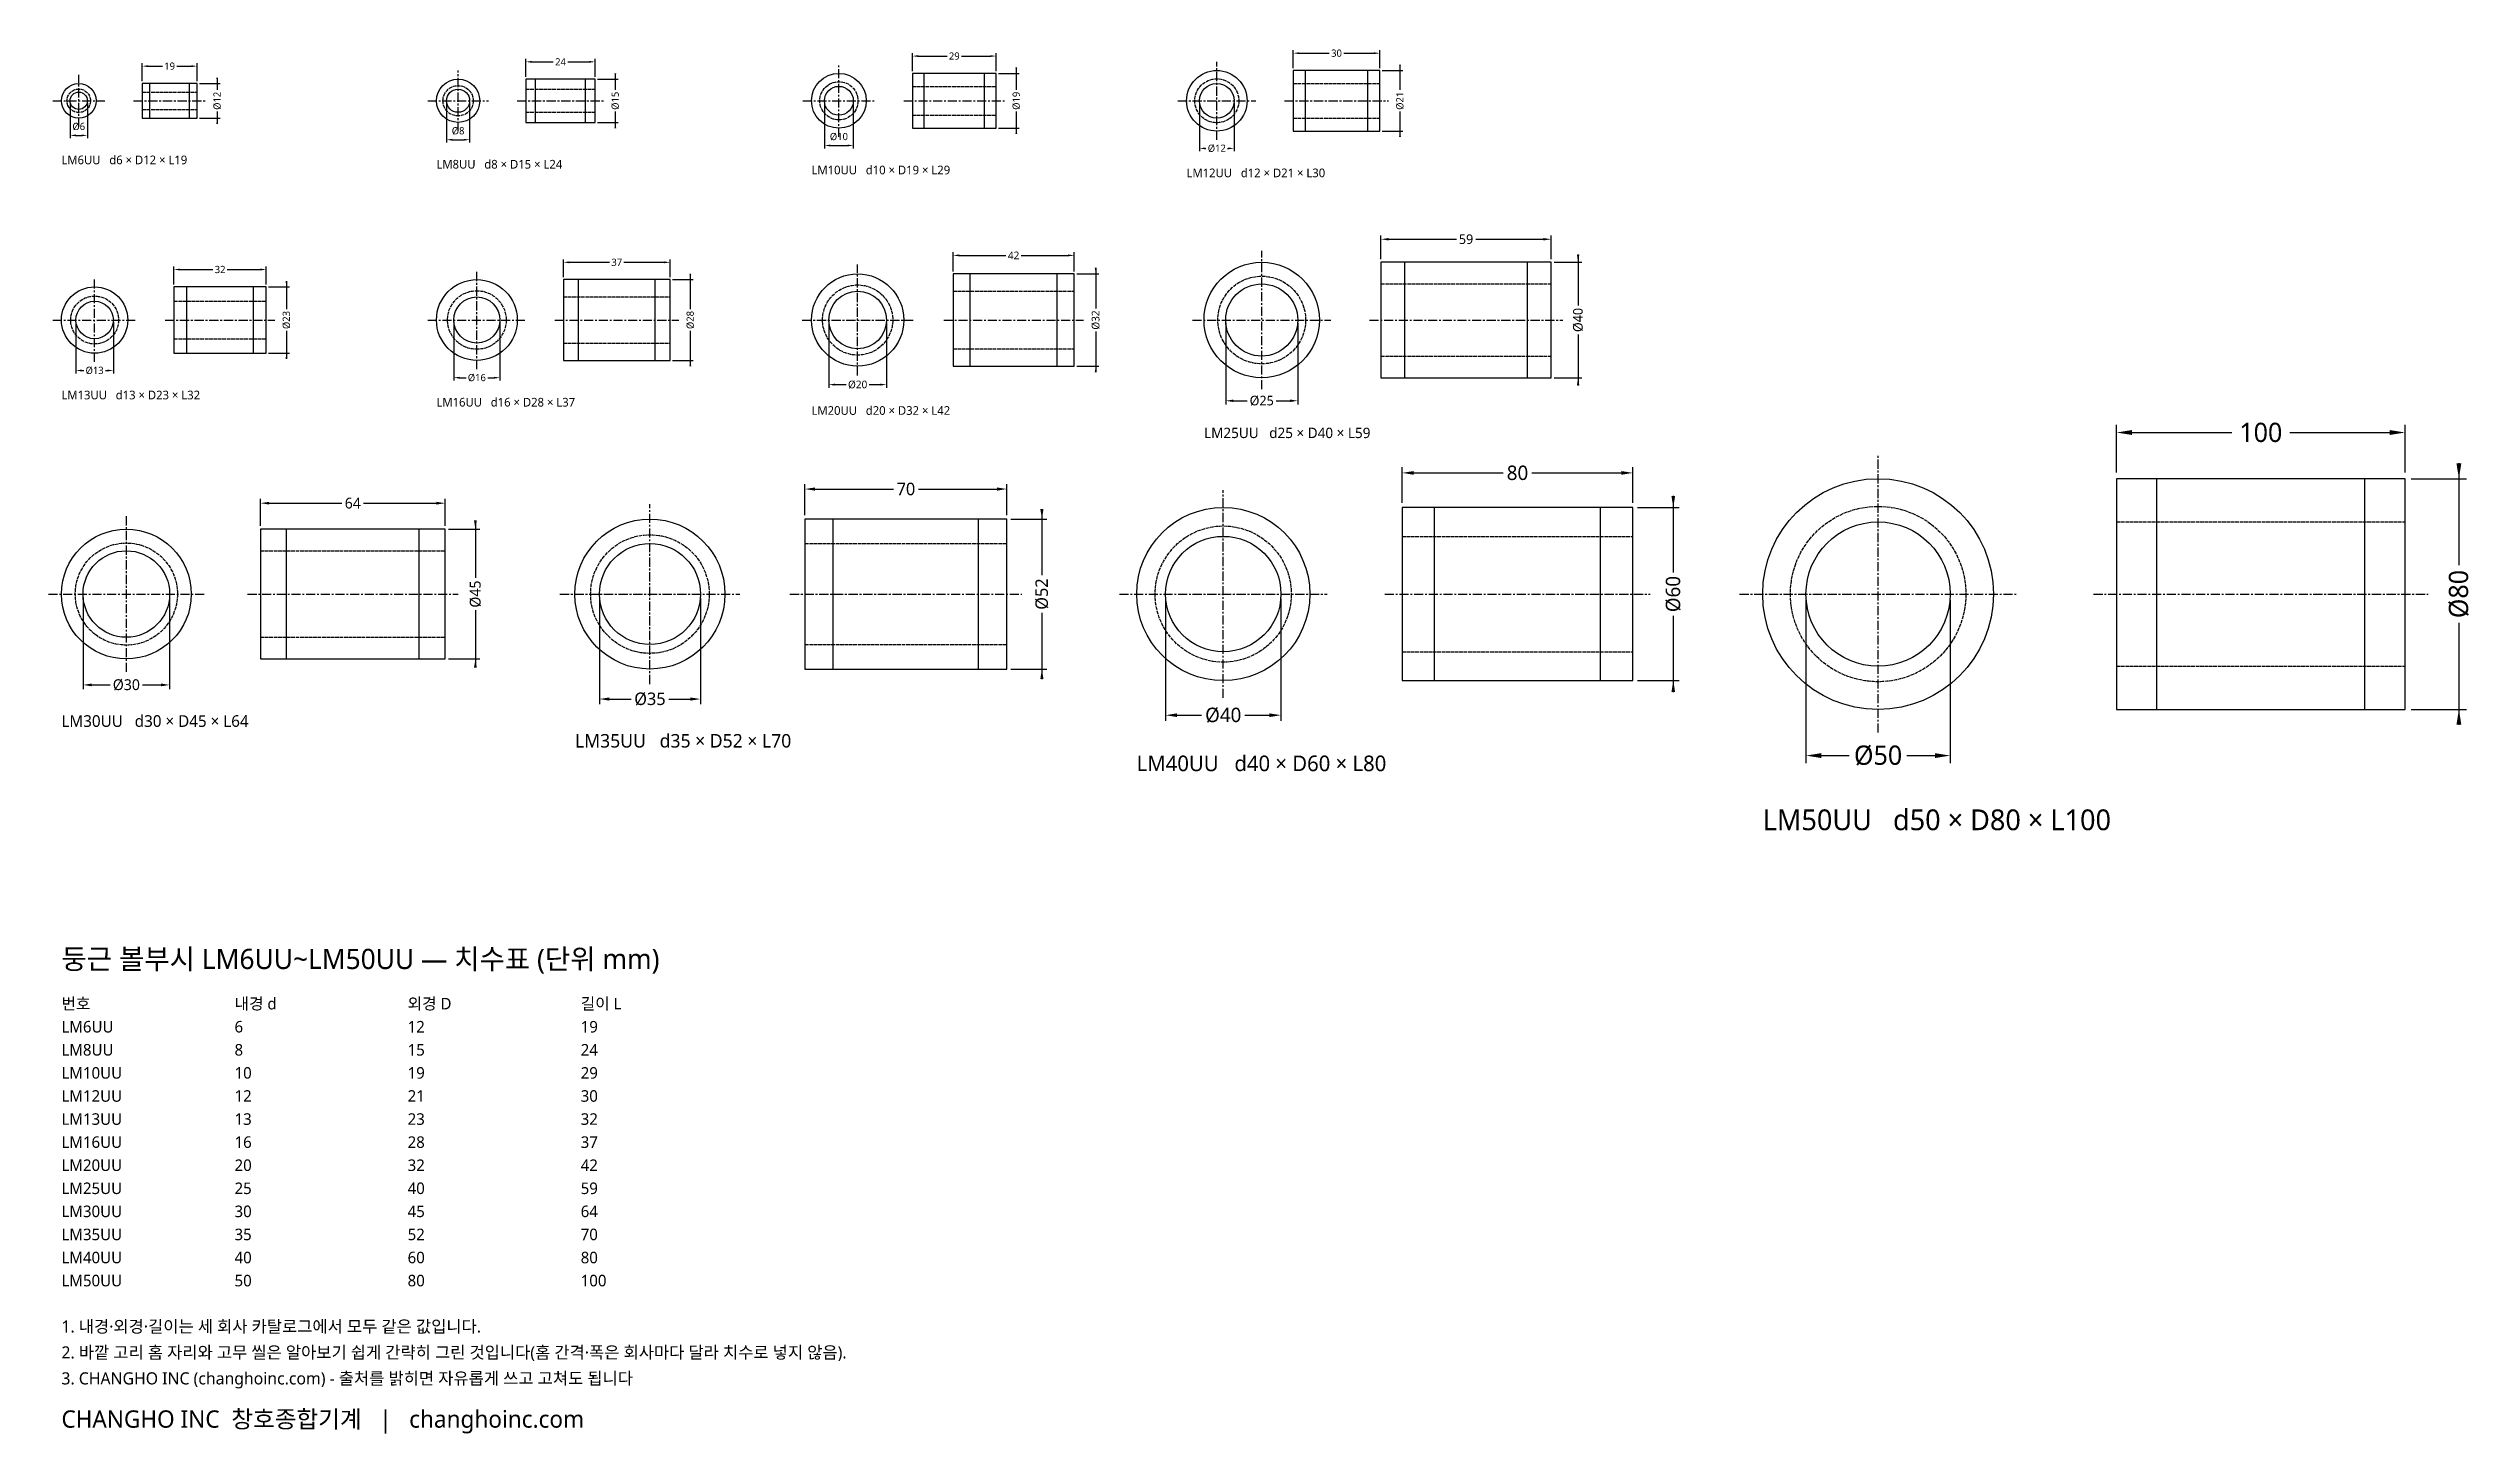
# Model space of a CAD drawing. Header units: millimetres. Extents: x -4 to 835, y -462 to 18.
import ezdxf

# ---------------------------------------------------------------- set-up
doc = ezdxf.new("R2010")
doc.units = ezdxf.units.MM
doc.linetypes.add('CENTER', pattern=[5.08, 3.175, -0.635, 0.635, -0.635])
doc.linetypes.add('DASHED', pattern=[1.524, 1.27, -0.254])
for name, color, linetype in [('문자', 7, 'CONTINUOUS'), ('숨은선', 3, 'DASHED'), ('외형선', 7, 'CONTINUOUS'), ('중심선', 1, 'CENTER'), ('치수', 4, 'CONTINUOUS')]:
    doc.layers.add(name, color=color, linetype=linetype)
doc.styles.add('CH_KOR', font='malgun.ttf')
doc.dimstyles.new('CH_DIM', dxfattribs={"dimtxt": 2.5, "dimasz": 2, "dimexe": 1, "dimexo": 0.8, "dimgap": 0.8, "dimtad": 1, "dimdec": 1, "dimdsep": 46, "dimtxsty": 'CH_KOR', "dimcen": 2.5, "dimclrd": 4, "dimclre": 4, "dimclrt": 4, "dimazin": 3, "dimtfac": 1, "dimtmove": 0, "dimatfit": 3})

msp = doc.modelspace()

# ---------------------------------------------------------------- texts
at = {"layer": '문자', "style": 'CH_KOR'}
for s, height, p in [('둥근 볼부시 LM6UU~LM50UU — 치수표 (단위 mm)', 7, (0, -301)), ('번호', 4, (0, -315)), ('내경 d', 4, (60, -315)), ('외경 D', 4, (120, -315)), ('길이 L', 4, (180, -315)), ('LM6UU', 4, (0, -323)), ('6', 4, (60, -323)), ('12', 4, (120, -323)), ('19', 4, (180, -323)), ('LM8UU', 4, (0, -331)), ('8', 4, (60, -331)), ('15', 4, (120, -331)), ('24', 4, (180, -331)), ('LM10UU', 4, (0, -339)), ('10', 4, (60, -339)), ('19', 4, (120, -339)), ('29', 4, (180, -339)), ('LM12UU', 4, (0, -347)), ('12', 4, (60, -347)), ('21', 4, (120, -347)), ('30', 4, (180, -347)), ('LM13UU', 4, (0, -355)), ('13', 4, (60, -355)), ('23', 4, (120, -355)), ('32', 4, (180, -355)), ('LM16UU', 4, (0, -363)), ('16', 4, (60, -363)), ('28', 4, (120, -363)), ('37', 4, (180, -363)), ('LM20UU', 4, (0, -371)), ('20', 4, (60, -371)), ('32', 4, (120, -371)), ('42', 4, (180, -371)), ('LM25UU', 4, (0, -379)), ('25', 4, (60, -379)), ('40', 4, (120, -379)), ('59', 4, (180, -379)), ('LM30UU', 4, (0, -387)), ('30', 4, (60, -387)), ('45', 4, (120, -387)), ('64', 4, (180, -387)), ('LM35UU', 4, (0, -395)), ('35', 4, (60, -395)), ('52', 4, (120, -395)), ('70', 4, (180, -395)), ('LM40UU', 4, (0, -403)), ('40', 4, (60, -403)), ('60', 4, (120, -403)), ('80', 4, (180, -403)), ('LM50UU', 4, (0, -411)), ('50', 4, (60, -411)), ('80', 4, (120, -411)), ('100', 4, (180, -411)), ('1. 내경·외경·길이는 세 회사 카탈로그에서 모두 같은 값입니다.', 4.2, (0, -427)), ('2. 바깥 고리 홈 자리와 고무 씰은 알아보기 쉽게 간략히 그린 것입니다(홈 간격·폭은 회사마다 달라 치수로 넣지 않음).', 4.2, (0, -436)), ('3. CHANGHO INC (changhoinc.com) - 출처를 밝히면 자유롭게 쓰고 고쳐도 됩니다', 4.2, (0, -445)), ('CHANGHO INC  창호종합기계   |   changhoinc.com', 6, (0, -460))]:
    msp.add_text(s, height=height, dxfattribs=at).set_placement(p)

# ---------------------------------------------------------------- blocks, each defined once
blk = doc.blocks.new('_CLOSEDFILLED')
at = {"color": 0, "linetype": 'BYBLOCK'}
blk.add_solid([(-1, 0.16), (0, 0), (-1, -0.16)], dxfattribs=at)
blk = doc.blocks.new('*D1')
at = {"color": 4}
for p, q in [((41.8, 6), (49, 6)), ((48, 8), (48, 3.75)), ((41.8, -6), (49, -6)), ((48, -3.75), (48, -8))]:
    blk.add_line(p, q, dxfattribs=at)
at = {"layer": 'Defpoints'}
for p in [(41, 6), (48, 6), (41, -6)]:
    blk.add_point(p, dxfattribs=at)
at = {"layer": '치수', "color": 4, "xscale": 2, "yscale": 2}
for p, rotation in [((48, 6), 270), ((48, -6), 90)]:
    blk.add_blockref('_CLOSEDFILLED', p, dxfattribs=dict(at, rotation=rotation))
at = {"layer": '치수', "color": 4, "insert": (48, 0), "char_height": 2.5, "attachment_point": 5, "rotation": 90, "style": 'CH_KOR'}
blk.add_mtext('Ø12', dxfattribs=at)
blk = doc.blocks.new('*D2')
at = {"color": 4}
for p, q in [((-3, -0.8), (-3, -13)), ((3, -0.8), (3, -13)), ((-1, -12), (1, -12))]:
    blk.add_line(p, q, dxfattribs=at)
at = {"layer": 'Defpoints'}
for p in [(-3, 0), (3, 0), (-3, -12)]:
    blk.add_point(p, dxfattribs=at)
at = {"layer": '치수', "color": 4, "xscale": 2, "yscale": 2, "rotation": 180}
blk.add_blockref('_CLOSEDFILLED', (-3, -12), dxfattribs=at)
at = {"layer": '치수', "color": 4, "xscale": 2, "yscale": 2}
blk.add_blockref('_CLOSEDFILLED', (3, -12), dxfattribs=at)
at = {"layer": '치수', "color": 4, "insert": (0, -8.95), "char_height": 2.5, "attachment_point": 5, "style": 'CH_KOR'}
blk.add_mtext('Ø6', dxfattribs=at)
blk = doc.blocks.new('*D3')
at = {"color": 4}
for p, q in [((22, 6.8), (22, 13)), ((24, 12), (29, 12)), ((34, 12), (39, 12)), ((41, 6.8), (41, 13))]:
    blk.add_line(p, q, dxfattribs=at)
at = {"layer": 'Defpoints'}
for p in [(22, 12), (22, 6), (41, 6)]:
    blk.add_point(p, dxfattribs=at)
at = {"layer": '치수', "color": 4, "xscale": 2, "yscale": 2, "rotation": 180}
blk.add_blockref('_CLOSEDFILLED', (22, 12), dxfattribs=at)
at = {"layer": '치수', "color": 4, "xscale": 2, "yscale": 2}
blk.add_blockref('_CLOSEDFILLED', (41, 12), dxfattribs=at)
at = {"layer": '치수', "color": 4, "insert": (31.5, 12), "char_height": 2.5, "attachment_point": 5, "style": 'CH_KOR'}
blk.add_mtext('19', dxfattribs=at)
blk = doc.blocks.new('*D4')
at = {"color": 4}
for p, q in [((54.5, 9.5), (54.5, 3.75)), ((48.3, 7.5), (55.5, 7.5)), ((48.3, -7.5), (55.5, -7.5)), ((54.5, -3.75), (54.5, -9.5))]:
    blk.add_line(p, q, dxfattribs=at)
at = {"layer": 'Defpoints'}
for p in [(47.5, 7.5), (54.5, 7.5), (47.5, -7.5)]:
    blk.add_point(p, dxfattribs=at)
at = {"layer": '치수', "color": 4, "xscale": 2, "yscale": 2}
for p, rotation in [((54.5, 7.5), 270), ((54.5, -7.5), 90)]:
    blk.add_blockref('_CLOSEDFILLED', p, dxfattribs=dict(at, rotation=rotation))
at = {"layer": '치수', "color": 4, "insert": (54.5, 0), "char_height": 2.5, "attachment_point": 5, "rotation": 90, "style": 'CH_KOR'}
blk.add_mtext('Ø15', dxfattribs=at)
blk = doc.blocks.new('*D5')
at = {"color": 4}
for p, q in [((-4, -0.8), (-4, -14.5)), ((4, -0.8), (4, -14.5)), ((-2, -13.5), (2, -13.5))]:
    blk.add_line(p, q, dxfattribs=at)
at = {"layer": 'Defpoints'}
for p in [(-4, 0), (4, 0), (-4, -13.5)]:
    blk.add_point(p, dxfattribs=at)
at = {"layer": '치수', "color": 4, "xscale": 2, "yscale": 2, "rotation": 180}
blk.add_blockref('_CLOSEDFILLED', (-4, -13.5), dxfattribs=at)
at = {"layer": '치수', "color": 4, "xscale": 2, "yscale": 2}
blk.add_blockref('_CLOSEDFILLED', (4, -13.5), dxfattribs=at)
at = {"layer": '치수', "color": 4, "insert": (0, -10.45), "char_height": 2.5, "attachment_point": 5, "style": 'CH_KOR'}
blk.add_mtext('Ø8', dxfattribs=at)
blk = doc.blocks.new('*D6')
at = {"color": 4}
for p, q in [((23.5, 8.3), (23.5, 14.5)), ((25.5, 13.5), (33, 13.5)), ((38, 13.5), (45.5, 13.5)), ((47.5, 8.3), (47.5, 14.5))]:
    blk.add_line(p, q, dxfattribs=at)
at = {"layer": 'Defpoints'}
for p in [(23.5, 13.5), (23.5, 7.5), (47.5, 7.5)]:
    blk.add_point(p, dxfattribs=at)
at = {"layer": '치수', "color": 4, "xscale": 2, "yscale": 2, "rotation": 180}
blk.add_blockref('_CLOSEDFILLED', (23.5, 13.5), dxfattribs=at)
at = {"layer": '치수', "color": 4, "xscale": 2, "yscale": 2}
blk.add_blockref('_CLOSEDFILLED', (47.5, 13.5), dxfattribs=at)
at = {"layer": '치수', "color": 4, "insert": (35.5, 13.5), "char_height": 2.5, "attachment_point": 5, "style": 'CH_KOR'}
blk.add_mtext('24', dxfattribs=at)
blk = doc.blocks.new('*D7')
at = {"color": 4}
for p, q in [((55.3, 9.5), (62.5, 9.5)), ((61.5, 11.5), (61.5, 3.75)), ((61.5, -3.75), (61.5, -11.5)), ((55.3, -9.5), (62.5, -9.5))]:
    blk.add_line(p, q, dxfattribs=at)
at = {"layer": 'Defpoints'}
for p in [(54.5, 9.5), (61.5, 9.5), (54.5, -9.5)]:
    blk.add_point(p, dxfattribs=at)
at = {"layer": '치수', "color": 4, "xscale": 2, "yscale": 2}
for p, rotation in [((61.5, 9.5), 270), ((61.5, -9.5), 90)]:
    blk.add_blockref('_CLOSEDFILLED', p, dxfattribs=dict(at, rotation=rotation))
at = {"layer": '치수', "color": 4, "insert": (61.5, 0), "char_height": 2.5, "attachment_point": 5, "rotation": 90, "style": 'CH_KOR'}
blk.add_mtext('Ø19', dxfattribs=at)
blk = doc.blocks.new('*D8')
at = {"color": 4}
for p, q in [((-5, -0.8), (-5, -16.5)), ((5, -0.8), (5, -16.5)), ((-3, -15.5), (3, -15.5))]:
    blk.add_line(p, q, dxfattribs=at)
at = {"layer": 'Defpoints'}
for p in [(-5, 0), (5, 0), (-5, -15.5)]:
    blk.add_point(p, dxfattribs=at)
at = {"layer": '치수', "color": 4, "xscale": 2, "yscale": 2, "rotation": 180}
blk.add_blockref('_CLOSEDFILLED', (-5, -15.5), dxfattribs=at)
at = {"layer": '치수', "color": 4, "xscale": 2, "yscale": 2}
blk.add_blockref('_CLOSEDFILLED', (5, -15.5), dxfattribs=at)
at = {"layer": '치수', "color": 4, "insert": (0, -12.45), "char_height": 2.5, "attachment_point": 5, "style": 'CH_KOR'}
blk.add_mtext('Ø10', dxfattribs=at)
blk = doc.blocks.new('*D9')
at = {"color": 4}
for p, q in [((25.5, 10.3), (25.5, 16.5)), ((27.5, 15.5), (37.5, 15.5)), ((42.5, 15.5), (52.5, 15.5)), ((54.5, 10.3), (54.5, 16.5))]:
    blk.add_line(p, q, dxfattribs=at)
at = {"layer": 'Defpoints'}
for p in [(25.5, 15.5), (25.5, 9.5), (54.5, 9.5)]:
    blk.add_point(p, dxfattribs=at)
at = {"layer": '치수', "color": 4, "xscale": 2, "yscale": 2, "rotation": 180}
blk.add_blockref('_CLOSEDFILLED', (25.5, 15.5), dxfattribs=at)
at = {"layer": '치수', "color": 4, "xscale": 2, "yscale": 2}
blk.add_blockref('_CLOSEDFILLED', (54.5, 15.5), dxfattribs=at)
at = {"layer": '치수', "color": 4, "insert": (40, 15.5), "char_height": 2.5, "attachment_point": 5, "style": 'CH_KOR'}
blk.add_mtext('29', dxfattribs=at)
blk = doc.blocks.new('*D10')
at = {"color": 4}
for p, q in [((57.3, 10.5), (64.5, 10.5)), ((63.5, 12.5), (63.5, 3.75)), ((63.5, -3.75), (63.5, -12.5)), ((57.3, -10.5), (64.5, -10.5))]:
    blk.add_line(p, q, dxfattribs=at)
at = {"layer": 'Defpoints'}
for p in [(56.5, 10.5), (63.5, 10.5), (56.5, -10.5)]:
    blk.add_point(p, dxfattribs=at)
at = {"layer": '치수', "color": 4, "xscale": 2, "yscale": 2}
for p, rotation in [((63.5, 10.5), 270), ((63.5, -10.5), 90)]:
    blk.add_blockref('_CLOSEDFILLED', p, dxfattribs=dict(at, rotation=rotation))
at = {"layer": '치수', "color": 4, "insert": (63.5, 0), "char_height": 2.5, "attachment_point": 5, "rotation": 90, "style": 'CH_KOR'}
blk.add_mtext('Ø21', dxfattribs=at)
blk = doc.blocks.new('*D11')
at = {"color": 4}
for p, q in [((-6, -0.8), (-6, -17.5)), ((6, -0.8), (6, -17.5)), ((-4, -16.5), (-3.75, -16.5)), ((3.75, -16.5), (4, -16.5))]:
    blk.add_line(p, q, dxfattribs=at)
at = {"layer": 'Defpoints'}
for p in [(-6, 0), (6, 0), (-6, -16.5)]:
    blk.add_point(p, dxfattribs=at)
at = {"layer": '치수', "color": 4, "xscale": 2, "yscale": 2, "rotation": 180}
blk.add_blockref('_CLOSEDFILLED', (-6, -16.5), dxfattribs=at)
at = {"layer": '치수', "color": 4, "xscale": 2, "yscale": 2}
blk.add_blockref('_CLOSEDFILLED', (6, -16.5), dxfattribs=at)
at = {"layer": '치수', "color": 4, "insert": (0, -16.5), "char_height": 2.5, "attachment_point": 5, "style": 'CH_KOR'}
blk.add_mtext('Ø12', dxfattribs=at)
blk = doc.blocks.new('*D12')
at = {"color": 4}
for p, q in [((26.5, 11.3), (26.5, 17.5)), ((56.5, 11.3), (56.5, 17.5)), ((28.5, 16.5), (39, 16.5)), ((44, 16.5), (54.5, 16.5))]:
    blk.add_line(p, q, dxfattribs=at)
at = {"layer": 'Defpoints'}
for p in [(26.5, 16.5), (26.5, 10.5), (56.5, 10.5)]:
    blk.add_point(p, dxfattribs=at)
at = {"layer": '치수', "color": 4, "xscale": 2, "yscale": 2, "rotation": 180}
blk.add_blockref('_CLOSEDFILLED', (26.5, 16.5), dxfattribs=at)
at = {"layer": '치수', "color": 4, "xscale": 2, "yscale": 2}
blk.add_blockref('_CLOSEDFILLED', (56.5, 16.5), dxfattribs=at)
at = {"layer": '치수', "color": 4, "insert": (41.5, 16.5), "char_height": 2.5, "attachment_point": 5, "style": 'CH_KOR'}
blk.add_mtext('30', dxfattribs=at)
blk = doc.blocks.new('*D13')
at = {"color": 4}
for p, q in [((60.3, 11.5), (67.5, 11.5)), ((66.5, 13.5), (66.5, 3.75)), ((66.5, -3.75), (66.5, -13.5)), ((60.3, -11.5), (67.5, -11.5))]:
    blk.add_line(p, q, dxfattribs=at)
at = {"layer": 'Defpoints'}
for p in [(59.5, 11.5), (66.5, 11.5), (59.5, -11.5)]:
    blk.add_point(p, dxfattribs=at)
at = {"layer": '치수', "color": 4, "xscale": 2, "yscale": 2}
for p, rotation in [((66.5, 11.5), 270), ((66.5, -11.5), 90)]:
    blk.add_blockref('_CLOSEDFILLED', p, dxfattribs=dict(at, rotation=rotation))
at = {"layer": '치수', "color": 4, "insert": (66.5, 0), "char_height": 2.5, "attachment_point": 5, "rotation": 90, "style": 'CH_KOR'}
blk.add_mtext('Ø23', dxfattribs=at)
blk = doc.blocks.new('*D14')
at = {"color": 4}
for p, q in [((-6.5, -0.8), (-6.5, -18.5)), ((6.5, -0.8), (6.5, -18.5)), ((-4.5, -17.5), (-3.75, -17.5)), ((3.75, -17.5), (4.5, -17.5))]:
    blk.add_line(p, q, dxfattribs=at)
at = {"layer": 'Defpoints'}
for p in [(-6.5, 0), (6.5, 0), (-6.5, -17.5)]:
    blk.add_point(p, dxfattribs=at)
at = {"layer": '치수', "color": 4, "xscale": 2, "yscale": 2, "rotation": 180}
blk.add_blockref('_CLOSEDFILLED', (-6.5, -17.5), dxfattribs=at)
at = {"layer": '치수', "color": 4, "xscale": 2, "yscale": 2}
blk.add_blockref('_CLOSEDFILLED', (6.5, -17.5), dxfattribs=at)
at = {"layer": '치수', "color": 4, "insert": (0, -17.5), "char_height": 2.5, "attachment_point": 5, "style": 'CH_KOR'}
blk.add_mtext('Ø13', dxfattribs=at)
blk = doc.blocks.new('*D15')
at = {"color": 4}
for p, q in [((27.5, 12.3), (27.5, 18.5)), ((29.5, 17.5), (41, 17.5)), ((46, 17.5), (57.5, 17.5)), ((59.5, 12.3), (59.5, 18.5))]:
    blk.add_line(p, q, dxfattribs=at)
at = {"layer": 'Defpoints'}
for p in [(27.5, 17.5), (27.5, 11.5), (59.5, 11.5)]:
    blk.add_point(p, dxfattribs=at)
at = {"layer": '치수', "color": 4, "xscale": 2, "yscale": 2, "rotation": 180}
blk.add_blockref('_CLOSEDFILLED', (27.5, 17.5), dxfattribs=at)
at = {"layer": '치수', "color": 4, "xscale": 2, "yscale": 2}
blk.add_blockref('_CLOSEDFILLED', (59.5, 17.5), dxfattribs=at)
at = {"layer": '치수', "color": 4, "insert": (43.5, 17.5), "char_height": 2.5, "attachment_point": 5, "style": 'CH_KOR'}
blk.add_mtext('32', dxfattribs=at)
blk = doc.blocks.new('*D16')
at = {"color": 4}
for p, q in [((67.8, 14), (75, 14)), ((74, 16), (74, 3.75)), ((74, -3.75), (74, -16)), ((67.8, -14), (75, -14))]:
    blk.add_line(p, q, dxfattribs=at)
at = {"layer": 'Defpoints'}
for p in [(67, 14), (74, 14), (67, -14)]:
    blk.add_point(p, dxfattribs=at)
at = {"layer": '치수', "color": 4, "xscale": 2, "yscale": 2}
for p, rotation in [((74, 14), 270), ((74, -14), 90)]:
    blk.add_blockref('_CLOSEDFILLED', p, dxfattribs=dict(at, rotation=rotation))
at = {"layer": '치수', "color": 4, "insert": (74, 0), "char_height": 2.5, "attachment_point": 5, "rotation": 90, "style": 'CH_KOR'}
blk.add_mtext('Ø28', dxfattribs=at)
blk = doc.blocks.new('*D17')
at = {"color": 4}
for p, q in [((-8, -0.8), (-8, -21)), ((8, -0.8), (8, -21)), ((-6, -20), (-3.75, -20)), ((3.75, -20), (6, -20))]:
    blk.add_line(p, q, dxfattribs=at)
at = {"layer": 'Defpoints'}
for p in [(-8, 0), (8, 0), (-8, -20)]:
    blk.add_point(p, dxfattribs=at)
at = {"layer": '치수', "color": 4, "xscale": 2, "yscale": 2, "rotation": 180}
blk.add_blockref('_CLOSEDFILLED', (-8, -20), dxfattribs=at)
at = {"layer": '치수', "color": 4, "xscale": 2, "yscale": 2}
blk.add_blockref('_CLOSEDFILLED', (8, -20), dxfattribs=at)
at = {"layer": '치수', "color": 4, "insert": (0, -20), "char_height": 2.5, "attachment_point": 5, "style": 'CH_KOR'}
blk.add_mtext('Ø16', dxfattribs=at)
blk = doc.blocks.new('*D18')
at = {"color": 4}
for p, q in [((30, 14.8), (30, 21)), ((32, 20), (46, 20)), ((51, 20), (65, 20)), ((67, 14.8), (67, 21))]:
    blk.add_line(p, q, dxfattribs=at)
at = {"layer": 'Defpoints'}
for p in [(30, 20), (30, 14), (67, 14)]:
    blk.add_point(p, dxfattribs=at)
at = {"layer": '치수', "color": 4, "xscale": 2, "yscale": 2, "rotation": 180}
blk.add_blockref('_CLOSEDFILLED', (30, 20), dxfattribs=at)
at = {"layer": '치수', "color": 4, "xscale": 2, "yscale": 2}
blk.add_blockref('_CLOSEDFILLED', (67, 20), dxfattribs=at)
at = {"layer": '치수', "color": 4, "insert": (48.5, 20), "char_height": 2.5, "attachment_point": 5, "style": 'CH_KOR'}
blk.add_mtext('37', dxfattribs=at)
blk = doc.blocks.new('*D19')
at = {"color": 4}
for p, q in [((82.53, 18.13), (82.53, 4)), ((75.92, 16), (83.6, 16)), ((82.53, -4), (82.53, -18.13)), ((75.92, -16), (83.6, -16))]:
    blk.add_line(p, q, dxfattribs=at)
at = {"layer": 'Defpoints'}
for p in [(75.07, 16), (82.53, 16), (75.07, -16)]:
    blk.add_point(p, dxfattribs=at)
at = {"layer": '치수', "color": 4, "xscale": 2.1333333333333333, "yscale": 2.1333333333333333}
for p, rotation in [((82.53, 16), 270), ((82.53, -16), 90)]:
    blk.add_blockref('_CLOSEDFILLED', p, dxfattribs=dict(at, rotation=rotation))
at = {"layer": '치수', "color": 4, "insert": (82.53, 0), "char_height": 2.667, "attachment_point": 5, "rotation": 90, "style": 'CH_KOR'}
blk.add_mtext('Ø32', dxfattribs=at)
blk = doc.blocks.new('*D20')
at = {"color": 4}
for p, q in [((-10, -0.85), (-10, -23.47)), ((10, -0.85), (10, -23.47)), ((-7.87, -22.4), (-4, -22.4)), ((4, -22.4), (7.87, -22.4))]:
    blk.add_line(p, q, dxfattribs=at)
at = {"layer": 'Defpoints'}
for p in [(-10, 0), (10, 0), (-10, -22.4)]:
    blk.add_point(p, dxfattribs=at)
at = {"layer": '치수', "color": 4, "xscale": 2.1333333333333333, "yscale": 2.1333333333333333, "rotation": 180}
blk.add_blockref('_CLOSEDFILLED', (-10, -22.4), dxfattribs=at)
at = {"layer": '치수', "color": 4, "xscale": 2.1333333333333333, "yscale": 2.1333333333333333}
blk.add_blockref('_CLOSEDFILLED', (10, -22.4), dxfattribs=at)
at = {"layer": '치수', "color": 4, "insert": (0, -22.4), "char_height": 2.667, "attachment_point": 5, "style": 'CH_KOR'}
blk.add_mtext('Ø20', dxfattribs=at)
blk = doc.blocks.new('*D21')
at = {"color": 4}
for p, q in [((33.07, 16.85), (33.07, 23.47)), ((35.2, 22.4), (51.4, 22.4)), ((56.73, 22.4), (72.93, 22.4)), ((75.07, 16.85), (75.07, 23.47))]:
    blk.add_line(p, q, dxfattribs=at)
at = {"layer": 'Defpoints'}
for p in [(33.07, 22.4), (33.07, 16), (75.07, 16)]:
    blk.add_point(p, dxfattribs=at)
at = {"layer": '치수', "color": 4, "xscale": 2.1333333333333333, "yscale": 2.1333333333333333, "rotation": 180}
blk.add_blockref('_CLOSEDFILLED', (33.07, 22.4), dxfattribs=at)
at = {"layer": '치수', "color": 4, "xscale": 2.1333333333333333, "yscale": 2.1333333333333333}
blk.add_blockref('_CLOSEDFILLED', (75.07, 22.4), dxfattribs=at)
at = {"layer": '치수', "color": 4, "insert": (54.07, 22.4), "char_height": 2.667, "attachment_point": 5, "style": 'CH_KOR'}
blk.add_mtext('42', dxfattribs=at)
blk = doc.blocks.new('*D22')
at = {"color": 4}
for p, q in [((101.4, 20), (111, 20)), ((109.67, 22.67), (109.67, 5)), ((109.67, -5), (109.67, -22.67)), ((101.4, -20), (111, -20))]:
    blk.add_line(p, q, dxfattribs=at)
at = {"layer": 'Defpoints'}
for p in [(100.33, 20), (109.67, 20), (100.33, -20)]:
    blk.add_point(p, dxfattribs=at)
at = {"layer": '치수', "color": 4, "xscale": 2.6666666666666665, "yscale": 2.6666666666666665}
for p, rotation in [((109.67, 20), 270), ((109.67, -20), 90)]:
    blk.add_blockref('_CLOSEDFILLED', p, dxfattribs=dict(at, rotation=rotation))
at = {"layer": '치수', "color": 4, "insert": (109.67, 0), "char_height": 3.333, "attachment_point": 5, "rotation": 90, "style": 'CH_KOR'}
blk.add_mtext('Ø40', dxfattribs=at)
blk = doc.blocks.new('*D23')
at = {"color": 4}
for p, q in [((-12.5, -1.07), (-12.5, -29.33)), ((12.5, -1.07), (12.5, -29.33)), ((-9.83, -28), (-5, -28)), ((5, -28), (9.83, -28))]:
    blk.add_line(p, q, dxfattribs=at)
at = {"layer": 'Defpoints'}
for p in [(-12.5, 0), (12.5, 0), (-12.5, -28)]:
    blk.add_point(p, dxfattribs=at)
at = {"layer": '치수', "color": 4, "xscale": 2.6666666666666665, "yscale": 2.6666666666666665, "rotation": 180}
blk.add_blockref('_CLOSEDFILLED', (-12.5, -28), dxfattribs=at)
at = {"layer": '치수', "color": 4, "xscale": 2.6666666666666665, "yscale": 2.6666666666666665}
blk.add_blockref('_CLOSEDFILLED', (12.5, -28), dxfattribs=at)
at = {"layer": '치수', "color": 4, "insert": (0, -28), "char_height": 3.333, "attachment_point": 5, "style": 'CH_KOR'}
blk.add_mtext('Ø25', dxfattribs=at)
blk = doc.blocks.new('*D24')
at = {"color": 4}
for p, q in [((41.33, 21.07), (41.33, 29.33)), ((44, 28), (67.5, 28)), ((74.17, 28), (97.67, 28)), ((100.33, 21.07), (100.33, 29.33))]:
    blk.add_line(p, q, dxfattribs=at)
at = {"layer": 'Defpoints'}
for p in [(41.33, 28), (41.33, 20), (100.33, 20)]:
    blk.add_point(p, dxfattribs=at)
at = {"layer": '치수', "color": 4, "xscale": 2.6666666666666665, "yscale": 2.6666666666666665, "rotation": 180}
blk.add_blockref('_CLOSEDFILLED', (41.33, 28), dxfattribs=at)
at = {"layer": '치수', "color": 4, "xscale": 2.6666666666666665, "yscale": 2.6666666666666665}
blk.add_blockref('_CLOSEDFILLED', (100.33, 28), dxfattribs=at)
at = {"layer": '치수', "color": 4, "insert": (70.83, 28), "char_height": 3.333, "attachment_point": 5, "style": 'CH_KOR'}
blk.add_mtext('59', dxfattribs=at)
blk = doc.blocks.new('*D25')
at = {"color": 4}
for p, q in [((121, 25.5), (121, 5.625)), ((111.7, 22.5), (122.5, 22.5)), ((121, -5.625), (121, -25.5)), ((111.7, -22.5), (122.5, -22.5))]:
    blk.add_line(p, q, dxfattribs=at)
at = {"layer": 'Defpoints'}
for p in [(110.5, 22.5), (121, 22.5), (110.5, -22.5)]:
    blk.add_point(p, dxfattribs=at)
at = {"layer": '치수', "color": 4, "xscale": 3, "yscale": 3}
for p, rotation in [((121, 22.5), 270), ((121, -22.5), 90)]:
    blk.add_blockref('_CLOSEDFILLED', p, dxfattribs=dict(at, rotation=rotation))
at = {"layer": '치수', "color": 4, "insert": (121, 0), "char_height": 3.75, "attachment_point": 5, "rotation": 90, "style": 'CH_KOR'}
blk.add_mtext('Ø45', dxfattribs=at)
blk = doc.blocks.new('*D26')
at = {"color": 4}
for p, q in [((-15, -1.2), (-15, -33)), ((15, -1.2), (15, -33)), ((-12, -31.5), (-5.625, -31.5)), ((5.625, -31.5), (12, -31.5))]:
    blk.add_line(p, q, dxfattribs=at)
at = {"layer": 'Defpoints'}
for p in [(-15, 0), (15, 0), (-15, -31.5)]:
    blk.add_point(p, dxfattribs=at)
at = {"layer": '치수', "color": 4, "xscale": 3, "yscale": 3, "rotation": 180}
blk.add_blockref('_CLOSEDFILLED', (-15, -31.5), dxfattribs=at)
at = {"layer": '치수', "color": 4, "xscale": 3, "yscale": 3}
blk.add_blockref('_CLOSEDFILLED', (15, -31.5), dxfattribs=at)
at = {"layer": '치수', "color": 4, "insert": (0, -31.5), "char_height": 3.75, "attachment_point": 5, "style": 'CH_KOR'}
blk.add_mtext('Ø30', dxfattribs=at)
blk = doc.blocks.new('*D27')
at = {"color": 4}
for p, q in [((46.5, 23.7), (46.5, 33)), ((49.5, 31.5), (74.75, 31.5)), ((82.25, 31.5), (107.5, 31.5)), ((110.5, 23.7), (110.5, 33))]:
    blk.add_line(p, q, dxfattribs=at)
at = {"layer": 'Defpoints'}
for p in [(46.5, 31.5), (46.5, 22.5), (110.5, 22.5)]:
    blk.add_point(p, dxfattribs=at)
at = {"layer": '치수', "color": 4, "xscale": 3, "yscale": 3, "rotation": 180}
blk.add_blockref('_CLOSEDFILLED', (46.5, 31.5), dxfattribs=at)
at = {"layer": '치수', "color": 4, "xscale": 3, "yscale": 3}
blk.add_blockref('_CLOSEDFILLED', (110.5, 31.5), dxfattribs=at)
at = {"layer": '치수', "color": 4, "insert": (78.5, 31.5), "char_height": 3.75, "attachment_point": 5, "style": 'CH_KOR'}
blk.add_mtext('64', dxfattribs=at)
blk = doc.blocks.new('*D28')
at = {"color": 4}
for p, q in [((125.12, 26), (137.6, 26)), ((135.87, 29.47), (135.87, 6.5)), ((135.87, -6.5), (135.87, -29.47)), ((125.12, -26), (137.6, -26))]:
    blk.add_line(p, q, dxfattribs=at)
at = {"layer": 'Defpoints'}
for p in [(123.73, 26), (135.87, 26), (123.73, -26)]:
    blk.add_point(p, dxfattribs=at)
at = {"layer": '치수', "color": 4, "xscale": 3.466666666666667, "yscale": 3.466666666666667}
for p, rotation in [((135.87, 26), 270), ((135.87, -26), 90)]:
    blk.add_blockref('_CLOSEDFILLED', p, dxfattribs=dict(at, rotation=rotation))
at = {"layer": '치수', "color": 4, "insert": (135.87, 0), "char_height": 4.333, "attachment_point": 5, "rotation": 90, "style": 'CH_KOR'}
blk.add_mtext('Ø52', dxfattribs=at)
blk = doc.blocks.new('*D29')
at = {"color": 4}
for p, q in [((-17.5, -1.39), (-17.5, -38.13)), ((17.5, -1.39), (17.5, -38.13)), ((-14.03, -36.4), (-6.5, -36.4)), ((6.5, -36.4), (14.03, -36.4))]:
    blk.add_line(p, q, dxfattribs=at)
at = {"layer": 'Defpoints'}
for p in [(-17.5, 0), (17.5, 0), (-17.5, -36.4)]:
    blk.add_point(p, dxfattribs=at)
at = {"layer": '치수', "color": 4, "xscale": 3.466666666666667, "yscale": 3.466666666666667, "rotation": 180}
blk.add_blockref('_CLOSEDFILLED', (-17.5, -36.4), dxfattribs=at)
at = {"layer": '치수', "color": 4, "xscale": 3.466666666666667, "yscale": 3.466666666666667}
blk.add_blockref('_CLOSEDFILLED', (17.5, -36.4), dxfattribs=at)
at = {"layer": '치수', "color": 4, "insert": (0, -36.4), "char_height": 4.333, "attachment_point": 5, "style": 'CH_KOR'}
blk.add_mtext('Ø35', dxfattribs=at)
blk = doc.blocks.new('*D30')
at = {"color": 4}
for p, q in [((53.73, 27.39), (53.73, 38.13)), ((57.2, 36.4), (84.4, 36.4)), ((93.07, 36.4), (120.27, 36.4)), ((123.73, 27.39), (123.73, 38.13))]:
    blk.add_line(p, q, dxfattribs=at)
at = {"layer": 'Defpoints'}
for p in [(53.73, 36.4), (53.73, 26), (123.73, 26)]:
    blk.add_point(p, dxfattribs=at)
at = {"layer": '치수', "color": 4, "xscale": 3.466666666666667, "yscale": 3.466666666666667, "rotation": 180}
blk.add_blockref('_CLOSEDFILLED', (53.73, 36.4), dxfattribs=at)
at = {"layer": '치수', "color": 4, "xscale": 3.466666666666667, "yscale": 3.466666666666667}
blk.add_blockref('_CLOSEDFILLED', (123.73, 36.4), dxfattribs=at)
at = {"layer": '치수', "color": 4, "insert": (88.73, 36.4), "char_height": 4.333, "attachment_point": 5, "style": 'CH_KOR'}
blk.add_mtext('70', dxfattribs=at)
blk = doc.blocks.new('*D31')
at = {"color": 4}
for p, q in [((156, 34), (156, 7.5)), ((143.6, 30), (158, 30)), ((156, -7.5), (156, -34)), ((143.6, -30), (158, -30))]:
    blk.add_line(p, q, dxfattribs=at)
at = {"layer": 'Defpoints'}
for p in [(142, 30), (156, 30), (142, -30)]:
    blk.add_point(p, dxfattribs=at)
at = {"layer": '치수', "color": 4, "xscale": 4, "yscale": 4}
for p, rotation in [((156, 30), 270), ((156, -30), 90)]:
    blk.add_blockref('_CLOSEDFILLED', p, dxfattribs=dict(at, rotation=rotation))
at = {"layer": '치수', "color": 4, "insert": (156, 0), "char_height": 5, "attachment_point": 5, "rotation": 90, "style": 'CH_KOR'}
blk.add_mtext('Ø60', dxfattribs=at)
blk = doc.blocks.new('*D32')
at = {"color": 4}
for p, q in [((-20, -1.6), (-20, -44)), ((20, -1.6), (20, -44)), ((-16, -42), (-7.5, -42)), ((7.5, -42), (16, -42))]:
    blk.add_line(p, q, dxfattribs=at)
at = {"layer": 'Defpoints'}
for p in [(-20, 0), (20, 0), (-20, -42)]:
    blk.add_point(p, dxfattribs=at)
at = {"layer": '치수', "color": 4, "xscale": 4, "yscale": 4, "rotation": 180}
blk.add_blockref('_CLOSEDFILLED', (-20, -42), dxfattribs=at)
at = {"layer": '치수', "color": 4, "xscale": 4, "yscale": 4}
blk.add_blockref('_CLOSEDFILLED', (20, -42), dxfattribs=at)
at = {"layer": '치수', "color": 4, "insert": (0, -42), "char_height": 5, "attachment_point": 5, "style": 'CH_KOR'}
blk.add_mtext('Ø40', dxfattribs=at)
blk = doc.blocks.new('*D33')
at = {"color": 4}
for p, q in [((62, 31.6), (62, 44)), ((66, 42), (97, 42)), ((107, 42), (138, 42)), ((142, 31.6), (142, 44))]:
    blk.add_line(p, q, dxfattribs=at)
at = {"layer": 'Defpoints'}
for p in [(62, 42), (62, 30), (142, 30)]:
    blk.add_point(p, dxfattribs=at)
at = {"layer": '치수', "color": 4, "xscale": 4, "yscale": 4, "rotation": 180}
blk.add_blockref('_CLOSEDFILLED', (62, 42), dxfattribs=at)
at = {"layer": '치수', "color": 4, "xscale": 4, "yscale": 4}
blk.add_blockref('_CLOSEDFILLED', (142, 42), dxfattribs=at)
at = {"layer": '치수', "color": 4, "insert": (102, 42), "char_height": 5, "attachment_point": 5, "style": 'CH_KOR'}
blk.add_mtext('80', dxfattribs=at)
blk = doc.blocks.new('*D34')
at = {"color": 4}
for p, q in [((201.33, 45.33), (201.33, 10)), ((184.8, 40), (204, 40)), ((201.33, -10), (201.33, -45.33)), ((184.8, -40), (204, -40))]:
    blk.add_line(p, q, dxfattribs=at)
at = {"layer": 'Defpoints'}
for p in [(182.67, 40), (201.33, 40), (182.67, -40)]:
    blk.add_point(p, dxfattribs=at)
at = {"layer": '치수', "color": 4, "xscale": 5.333333333333333, "yscale": 5.333333333333333}
for p, rotation in [((201.33, 40), 270), ((201.33, -40), 90)]:
    blk.add_blockref('_CLOSEDFILLED', p, dxfattribs=dict(at, rotation=rotation))
at = {"layer": '치수', "color": 4, "insert": (201.33, 0), "char_height": 6.667, "attachment_point": 5, "rotation": 90, "style": 'CH_KOR'}
blk.add_mtext('Ø80', dxfattribs=at)
blk = doc.blocks.new('*D35')
at = {"color": 4}
for p, q in [((-25, -2.13), (-25, -58.67)), ((25, -2.13), (25, -58.67)), ((-19.67, -56), (-10, -56)), ((10, -56), (19.67, -56))]:
    blk.add_line(p, q, dxfattribs=at)
at = {"layer": 'Defpoints'}
for p in [(-25, 0), (25, 0), (-25, -56)]:
    blk.add_point(p, dxfattribs=at)
at = {"layer": '치수', "color": 4, "xscale": 5.333333333333333, "yscale": 5.333333333333333, "rotation": 180}
blk.add_blockref('_CLOSEDFILLED', (-25, -56), dxfattribs=at)
at = {"layer": '치수', "color": 4, "xscale": 5.333333333333333, "yscale": 5.333333333333333}
blk.add_blockref('_CLOSEDFILLED', (25, -56), dxfattribs=at)
at = {"layer": '치수', "color": 4, "insert": (0, -56), "char_height": 6.667, "attachment_point": 5, "style": 'CH_KOR'}
blk.add_mtext('Ø50', dxfattribs=at)
blk = doc.blocks.new('*D36')
at = {"color": 4}
for p, q in [((82.67, 42.13), (82.67, 58.67)), ((88, 56), (122.67, 56)), ((142.67, 56), (177.33, 56)), ((182.67, 42.13), (182.67, 58.67))]:
    blk.add_line(p, q, dxfattribs=at)
at = {"layer": 'Defpoints'}
for p in [(82.67, 56), (82.67, 40), (182.67, 40)]:
    blk.add_point(p, dxfattribs=at)
at = {"layer": '치수', "color": 4, "xscale": 5.333333333333333, "yscale": 5.333333333333333, "rotation": 180}
blk.add_blockref('_CLOSEDFILLED', (82.67, 56), dxfattribs=at)
at = {"layer": '치수', "color": 4, "xscale": 5.333333333333333, "yscale": 5.333333333333333}
blk.add_blockref('_CLOSEDFILLED', (182.67, 56), dxfattribs=at)
at = {"layer": '치수', "color": 4, "insert": (132.67, 56), "char_height": 6.667, "attachment_point": 5, "style": 'CH_KOR'}
blk.add_mtext('100', dxfattribs=at)
blk = doc.blocks.new('LIN_LM6UU')
at = {"layer": '숨은선'}
for p, q in [((22, 3), (41, 3)), ((22, -3), (41, -3))]:
    blk.add_line(p, q, dxfattribs=at)
blk.add_circle((0, 0), 4.08, dxfattribs=at)
at = {"layer": '외형선'}
for p, q in [((24.66, -6), (24.66, 6)), ((38.34, -6), (38.34, 6))]:
    blk.add_line(p, q, dxfattribs=at)
blk.add_lwpolyline([(22, -6), (41, -6), (41, 6), (22, 6)], close=True, dxfattribs=at)
for radius in [6, 3]:
    blk.add_circle((0, 0), radius, dxfattribs=at)
at = {"layer": '중심선'}
for p, q in [((0, -9), (0, 9)), ((-9, 0), (9, 0)), ((19, 0), (44, 0))]:
    blk.add_line(p, q, dxfattribs=at)
at = {"layer": '문자', "style": 'CH_KOR'}
blk.add_text('LM6UU   d6 × D12 × L19', height=3, dxfattribs=at).set_placement((-6, -22))
at = {"layer": '치수'}
dim = blk.add_linear_dim(base=(22, 12), p1=(22, 6), p2=(41, 6), dimstyle='CH_DIM', override={"dimscale": 1}, dxfattribs=at)
dim.commit()
dim.dimension.update_dxf_attribs({"geometry": '*D3', "text_midpoint": (31.5, 12)})
dim = blk.add_linear_dim(base=(-3, -12), p1=(-3, 0), p2=(3, 0), text='Ø6', dimstyle='CH_DIM', override={"dimscale": 1}, dxfattribs=at)
dim.commit()
dim.dimension.update_dxf_attribs({"geometry": '*D2', "text_midpoint": (0, -8.95)})
dim = blk.add_linear_dim(base=(48, 6), p1=(41, 6), p2=(41, -6), angle=90, text='Ø12', dimstyle='CH_DIM', override={"dimscale": 1}, dxfattribs=at)
dim.commit()
dim.dimension.update_dxf_attribs({"geometry": '*D1', "text_midpoint": (48, 0)})
blk = doc.blocks.new('LIN_LM8UU')
at = {"layer": '숨은선'}
for p, q in [((23.5, 4), (47.5, 4)), ((23.5, -4), (47.5, -4))]:
    blk.add_line(p, q, dxfattribs=at)
blk.add_circle((0, 0), 5.26, dxfattribs=at)
at = {"layer": '외형선'}
for p, q in [((26.86, -7.5), (26.86, 7.5)), ((44.14, -7.5), (44.14, 7.5))]:
    blk.add_line(p, q, dxfattribs=at)
blk.add_lwpolyline([(23.5, -7.5), (47.5, -7.5), (47.5, 7.5), (23.5, 7.5)], close=True, dxfattribs=at)
for radius in [7.5, 4]:
    blk.add_circle((0, 0), radius, dxfattribs=at)
at = {"layer": '중심선'}
for p, q in [((0, -10.5), (0, 10.5)), ((-10.5, 0), (10.5, 0)), ((20.5, 0), (50.5, 0))]:
    blk.add_line(p, q, dxfattribs=at)
at = {"layer": '문자', "style": 'CH_KOR'}
blk.add_text('LM8UU   d8 × D15 × L24', height=3, dxfattribs=at).set_placement((-7.5, -23.5))
at = {"layer": '치수'}
dim = blk.add_linear_dim(base=(23.5, 13.5), p1=(23.5, 7.5), p2=(47.5, 7.5), dimstyle='CH_DIM', override={"dimscale": 1}, dxfattribs=at)
dim.commit()
dim.dimension.update_dxf_attribs({"geometry": '*D6', "text_midpoint": (35.5, 13.5)})
dim = blk.add_linear_dim(base=(54.5, 7.5), p1=(47.5, 7.5), p2=(47.5, -7.5), angle=90, text='Ø15', dimstyle='CH_DIM', override={"dimscale": 1}, dxfattribs=at)
dim.commit()
dim.dimension.update_dxf_attribs({"geometry": '*D4', "text_midpoint": (54.5, 0)})
dim = blk.add_linear_dim(base=(-4, -13.5), p1=(-4, 0), p2=(4, 0), text='Ø8', dimstyle='CH_DIM', override={"dimscale": 1}, dxfattribs=at)
dim.commit()
dim.dimension.update_dxf_attribs({"geometry": '*D5', "text_midpoint": (0, -10.45)})
blk = doc.blocks.new('LIN_LM10UU')
at = {"layer": '숨은선'}
for p, q in [((25.5, 5), (54.5, 5)), ((25.5, -5), (54.5, -5))]:
    blk.add_line(p, q, dxfattribs=at)
blk.add_circle((0, 0), 6.62, dxfattribs=at)
at = {"layer": '외형선'}
for p, q in [((29.56, -9.5), (29.56, 9.5)), ((50.44, -9.5), (50.44, 9.5))]:
    blk.add_line(p, q, dxfattribs=at)
blk.add_lwpolyline([(25.5, -9.5), (54.5, -9.5), (54.5, 9.5), (25.5, 9.5)], close=True, dxfattribs=at)
for radius in [9.5, 5]:
    blk.add_circle((0, 0), radius, dxfattribs=at)
at = {"layer": '중심선'}
for p, q in [((0, -12.5), (0, 12.5)), ((-12.5, 0), (12.5, 0)), ((22.5, 0), (57.5, 0))]:
    blk.add_line(p, q, dxfattribs=at)
at = {"layer": '문자', "style": 'CH_KOR'}
blk.add_text('LM10UU   d10 × D19 × L29', height=3, dxfattribs=at).set_placement((-9.5, -25.5))
at = {"layer": '치수'}
dim = blk.add_linear_dim(base=(25.5, 15.5), p1=(25.5, 9.5), p2=(54.5, 9.5), dimstyle='CH_DIM', override={"dimscale": 1}, dxfattribs=at)
dim.commit()
dim.dimension.update_dxf_attribs({"geometry": '*D9', "text_midpoint": (40, 15.5)})
dim = blk.add_linear_dim(base=(61.5, 9.5), p1=(54.5, 9.5), p2=(54.5, -9.5), angle=90, text='Ø19', dimstyle='CH_DIM', override={"dimscale": 1}, dxfattribs=at)
dim.commit()
dim.dimension.update_dxf_attribs({"geometry": '*D7', "text_midpoint": (61.5, 0)})
dim = blk.add_linear_dim(base=(-5, -15.5), p1=(-5, 0), p2=(5, 0), text='Ø10', dimstyle='CH_DIM', override={"dimscale": 1}, dxfattribs=at)
dim.commit()
dim.dimension.update_dxf_attribs({"geometry": '*D8', "text_midpoint": (0, -12.45)})
blk = doc.blocks.new('LIN_LM12UU')
at = {"layer": '숨은선'}
for p, q in [((26.5, 6), (56.5, 6)), ((26.5, -6), (56.5, -6))]:
    blk.add_line(p, q, dxfattribs=at)
blk.add_circle((0, 0), 7.62, dxfattribs=at)
at = {"layer": '외형선'}
for p, q in [((30.7, -10.5), (30.7, 10.5)), ((52.3, -10.5), (52.3, 10.5))]:
    blk.add_line(p, q, dxfattribs=at)
blk.add_lwpolyline([(26.5, -10.5), (56.5, -10.5), (56.5, 10.5), (26.5, 10.5)], close=True, dxfattribs=at)
for radius in [10.5, 6]:
    blk.add_circle((0, 0), radius, dxfattribs=at)
at = {"layer": '중심선'}
for p, q in [((0, -13.5), (0, 13.5)), ((-13.5, 0), (13.5, 0)), ((23.5, 0), (59.5, 0))]:
    blk.add_line(p, q, dxfattribs=at)
at = {"layer": '문자', "style": 'CH_KOR'}
blk.add_text('LM12UU   d12 × D21 × L30', height=3, dxfattribs=at).set_placement((-10.5, -26.5))
at = {"layer": '치수'}
dim = blk.add_linear_dim(base=(26.5, 16.5), p1=(26.5, 10.5), p2=(56.5, 10.5), dimstyle='CH_DIM', override={"dimscale": 1}, dxfattribs=at)
dim.commit()
dim.dimension.update_dxf_attribs({"geometry": '*D12', "text_midpoint": (41.5, 16.5)})
dim = blk.add_linear_dim(base=(63.5, 10.5), p1=(56.5, 10.5), p2=(56.5, -10.5), angle=90, text='Ø21', dimstyle='CH_DIM', override={"dimscale": 1}, dxfattribs=at)
dim.commit()
dim.dimension.update_dxf_attribs({"geometry": '*D10', "text_midpoint": (63.5, 0)})
dim = blk.add_linear_dim(base=(-6, -16.5), p1=(-6, 0), p2=(6, 0), text='Ø12', dimstyle='CH_DIM', override={"dimscale": 1}, dxfattribs=at)
dim.commit()
dim.dimension.update_dxf_attribs({"geometry": '*D11', "text_midpoint": (0, -16.5)})
blk = doc.blocks.new('LIN_LM13UU')
at = {"layer": '숨은선'}
for p, q in [((27.5, 6.5), (59.5, 6.5)), ((27.5, -6.5), (59.5, -6.5))]:
    blk.add_line(p, q, dxfattribs=at)
blk.add_circle((0, 0), 8.3, dxfattribs=at)
at = {"layer": '외형선'}
for p, q in [((31.98, -11.5), (31.98, 11.5)), ((55.02, -11.5), (55.02, 11.5))]:
    blk.add_line(p, q, dxfattribs=at)
blk.add_lwpolyline([(27.5, -11.5), (59.5, -11.5), (59.5, 11.5), (27.5, 11.5)], close=True, dxfattribs=at)
for radius in [11.5, 6.5]:
    blk.add_circle((0, 0), radius, dxfattribs=at)
at = {"layer": '중심선'}
for p, q in [((0, -14.5), (0, 14.5)), ((-14.5, 0), (14.5, 0)), ((24.5, 0), (62.5, 0))]:
    blk.add_line(p, q, dxfattribs=at)
at = {"layer": '문자', "style": 'CH_KOR'}
blk.add_text('LM13UU   d13 × D23 × L32', height=3, dxfattribs=at).set_placement((-11.5, -27.5))
at = {"layer": '치수'}
dim = blk.add_linear_dim(base=(27.5, 17.5), p1=(27.5, 11.5), p2=(59.5, 11.5), dimstyle='CH_DIM', override={"dimscale": 1}, dxfattribs=at)
dim.commit()
dim.dimension.update_dxf_attribs({"geometry": '*D15', "text_midpoint": (43.5, 17.5)})
dim = blk.add_linear_dim(base=(66.5, 11.5), p1=(59.5, 11.5), p2=(59.5, -11.5), angle=90, text='Ø23', dimstyle='CH_DIM', override={"dimscale": 1}, dxfattribs=at)
dim.commit()
dim.dimension.update_dxf_attribs({"geometry": '*D13', "text_midpoint": (66.5, 0)})
dim = blk.add_linear_dim(base=(-6.5, -17.5), p1=(-6.5, 0), p2=(6.5, 0), text='Ø13', dimstyle='CH_DIM', override={"dimscale": 1}, dxfattribs=at)
dim.commit()
dim.dimension.update_dxf_attribs({"geometry": '*D14', "text_midpoint": (0, -17.5)})
blk = doc.blocks.new('LIN_LM16UU')
at = {"layer": '숨은선'}
for p, q in [((30, 8), (67, 8)), ((30, -8), (67, -8))]:
    blk.add_line(p, q, dxfattribs=at)
blk.add_circle((0, 0), 10.16, dxfattribs=at)
at = {"layer": '외형선'}
for p, q in [((35.18, -14), (35.18, 14)), ((61.82, -14), (61.82, 14))]:
    blk.add_line(p, q, dxfattribs=at)
blk.add_lwpolyline([(30, -14), (67, -14), (67, 14), (30, 14)], close=True, dxfattribs=at)
for radius in [14, 8]:
    blk.add_circle((0, 0), radius, dxfattribs=at)
at = {"layer": '중심선'}
for p, q in [((0, -17), (0, 17)), ((-17, 0), (17, 0)), ((27, 0), (70, 0))]:
    blk.add_line(p, q, dxfattribs=at)
at = {"layer": '문자', "style": 'CH_KOR'}
blk.add_text('LM16UU   d16 × D28 × L37', height=3, dxfattribs=at).set_placement((-14, -30))
at = {"layer": '치수'}
dim = blk.add_linear_dim(base=(30, 20), p1=(30, 14), p2=(67, 14), dimstyle='CH_DIM', override={"dimscale": 1}, dxfattribs=at)
dim.commit()
dim.dimension.update_dxf_attribs({"geometry": '*D18', "text_midpoint": (48.5, 20)})
dim = blk.add_linear_dim(base=(74, 14), p1=(67, 14), p2=(67, -14), angle=90, text='Ø28', dimstyle='CH_DIM', override={"dimscale": 1}, dxfattribs=at)
dim.commit()
dim.dimension.update_dxf_attribs({"geometry": '*D16', "text_midpoint": (74, 0)})
dim = blk.add_linear_dim(base=(-8, -20), p1=(-8, 0), p2=(8, 0), text='Ø16', dimstyle='CH_DIM', override={"dimscale": 1}, dxfattribs=at)
dim.commit()
dim.dimension.update_dxf_attribs({"geometry": '*D17', "text_midpoint": (0, -20)})
blk = doc.blocks.new('LIN_LM20UU')
at = {"layer": '숨은선'}
for p, q in [((33.07, 10), (75.07, 10)), ((33.07, -10), (75.07, -10))]:
    blk.add_line(p, q, dxfattribs=at)
blk.add_circle((0, 0), 12.16, dxfattribs=at)
at = {"layer": '외형선'}
for p, q in [((38.95, -16), (38.95, 16)), ((69.19, -16), (69.19, 16))]:
    blk.add_line(p, q, dxfattribs=at)
blk.add_lwpolyline([(33.07, -16), (75.07, -16), (75.07, 16), (33.07, 16)], close=True, dxfattribs=at)
for radius in [16, 10]:
    blk.add_circle((0, 0), radius, dxfattribs=at)
at = {"layer": '중심선'}
for p, q in [((0, -19.2), (0, 19.2)), ((-19.2, 0), (19.2, 0)), ((29.87, 0), (78.27, 0))]:
    blk.add_line(p, q, dxfattribs=at)
at = {"layer": '문자', "style": 'CH_KOR'}
blk.add_text('LM20UU   d20 × D32 × L42', height=3, dxfattribs=at).set_placement((-16, -32.87))
at = {"layer": '치수'}
dim = blk.add_linear_dim(base=(33.07, 22.4), p1=(33.07, 16), p2=(75.07, 16), dimstyle='CH_DIM', override={"dimscale": 1.066667}, dxfattribs=at)
dim.commit()
dim.dimension.update_dxf_attribs({"geometry": '*D21', "text_midpoint": (54.07, 22.4)})
dim = blk.add_linear_dim(base=(82.53, 16), p1=(75.07, 16), p2=(75.07, -16), angle=90, text='Ø32', dimstyle='CH_DIM', override={"dimscale": 1.066667}, dxfattribs=at)
dim.commit()
dim.dimension.update_dxf_attribs({"geometry": '*D19', "text_midpoint": (82.53, 0)})
dim = blk.add_linear_dim(base=(-10, -22.4), p1=(-10, 0), p2=(10, 0), text='Ø20', dimstyle='CH_DIM', override={"dimscale": 1.066667}, dxfattribs=at)
dim.commit()
dim.dimension.update_dxf_attribs({"geometry": '*D20', "text_midpoint": (0, -22.4)})
blk = doc.blocks.new('LIN_LM25UU')
at = {"layer": '숨은선'}
for p, q in [((41.33, 12.5), (100.33, 12.5)), ((41.33, -12.5), (100.33, -12.5))]:
    blk.add_line(p, q, dxfattribs=at)
blk.add_circle((0, 0), 15.2, dxfattribs=at)
at = {"layer": '외형선'}
for p, q in [((49.59, -20), (49.59, 20)), ((92.07, -20), (92.07, 20))]:
    blk.add_line(p, q, dxfattribs=at)
blk.add_lwpolyline([(41.33, -20), (100.33, -20), (100.33, 20), (41.33, 20)], close=True, dxfattribs=at)
for radius in [20, 12.5]:
    blk.add_circle((0, 0), radius, dxfattribs=at)
at = {"layer": '중심선'}
for p, q in [((0, -24), (0, 24)), ((-24, 0), (24, 0)), ((37.33, 0), (104.33, 0))]:
    blk.add_line(p, q, dxfattribs=at)
at = {"layer": '문자', "style": 'CH_KOR'}
blk.add_text('LM25UU   d25 × D40 × L59', height=3.6, dxfattribs=at).set_placement((-20, -40.93))
at = {"layer": '치수'}
dim = blk.add_linear_dim(base=(41.33, 28), p1=(41.33, 20), p2=(100.33, 20), dimstyle='CH_DIM', override={"dimscale": 1.333333}, dxfattribs=at)
dim.commit()
dim.dimension.update_dxf_attribs({"geometry": '*D24', "text_midpoint": (70.83, 28)})
dim = blk.add_linear_dim(base=(109.67, 20), p1=(100.33, 20), p2=(100.33, -20), angle=90, text='Ø40', dimstyle='CH_DIM', override={"dimscale": 1.333333}, dxfattribs=at)
dim.commit()
dim.dimension.update_dxf_attribs({"geometry": '*D22', "text_midpoint": (109.67, 0)})
dim = blk.add_linear_dim(base=(-12.5, -28), p1=(-12.5, 0), p2=(12.5, 0), text='Ø25', dimstyle='CH_DIM', override={"dimscale": 1.333333}, dxfattribs=at)
dim.commit()
dim.dimension.update_dxf_attribs({"geometry": '*D23', "text_midpoint": (0, -28)})
blk = doc.blocks.new('LIN_LM30UU')
at = {"layer": '숨은선'}
for p, q in [((46.5, 15), (110.5, 15)), ((46.5, -15), (110.5, -15))]:
    blk.add_line(p, q, dxfattribs=at)
blk.add_circle((0, 0), 17.7, dxfattribs=at)
at = {"layer": '외형선'}
for p, q in [((55.46, -22.5), (55.46, 22.5)), ((101.54, -22.5), (101.54, 22.5))]:
    blk.add_line(p, q, dxfattribs=at)
blk.add_lwpolyline([(46.5, -22.5), (110.5, -22.5), (110.5, 22.5), (46.5, 22.5)], close=True, dxfattribs=at)
for radius in [22.5, 15]:
    blk.add_circle((0, 0), radius, dxfattribs=at)
at = {"layer": '중심선'}
for p, q in [((0, -27), (0, 27)), ((-27, 0), (27, 0)), ((42, 0), (115, 0))]:
    blk.add_line(p, q, dxfattribs=at)
at = {"layer": '문자', "style": 'CH_KOR'}
blk.add_text('LM30UU   d30 × D45 × L64', height=4.05, dxfattribs=at).set_placement((-22.5, -46.05))
at = {"layer": '치수'}
dim = blk.add_linear_dim(base=(46.5, 31.5), p1=(46.5, 22.5), p2=(110.5, 22.5), dimstyle='CH_DIM', override={"dimscale": 1.5}, dxfattribs=at)
dim.commit()
dim.dimension.update_dxf_attribs({"geometry": '*D27', "text_midpoint": (78.5, 31.5)})
dim = blk.add_linear_dim(base=(121, 22.5), p1=(110.5, 22.5), p2=(110.5, -22.5), angle=90, text='Ø45', dimstyle='CH_DIM', override={"dimscale": 1.5}, dxfattribs=at)
dim.commit()
dim.dimension.update_dxf_attribs({"geometry": '*D25', "text_midpoint": (121, 0)})
dim = blk.add_linear_dim(base=(-15, -31.5), p1=(-15, 0), p2=(15, 0), text='Ø30', dimstyle='CH_DIM', override={"dimscale": 1.5}, dxfattribs=at)
dim.commit()
dim.dimension.update_dxf_attribs({"geometry": '*D26', "text_midpoint": (0, -31.5)})
blk = doc.blocks.new('LIN_LM35UU')
at = {"layer": '숨은선'}
for p, q in [((53.73, 17.5), (123.73, 17.5)), ((53.73, -17.5), (123.73, -17.5))]:
    blk.add_line(p, q, dxfattribs=at)
blk.add_circle((0, 0), 20.56, dxfattribs=at)
at = {"layer": '외형선'}
for p, q in [((63.53, -26), (63.53, 26)), ((113.93, -26), (113.93, 26))]:
    blk.add_line(p, q, dxfattribs=at)
blk.add_lwpolyline([(53.73, -26), (123.73, -26), (123.73, 26), (53.73, 26)], close=True, dxfattribs=at)
for radius in [26, 17.5]:
    blk.add_circle((0, 0), radius, dxfattribs=at)
at = {"layer": '중심선'}
for p, q in [((0, -31.2), (0, 31.2)), ((-31.2, 0), (31.2, 0)), ((48.53, 0), (128.93, 0))]:
    blk.add_line(p, q, dxfattribs=at)
at = {"layer": '문자', "style": 'CH_KOR'}
blk.add_text('LM35UU   d35 × D52 × L70', height=4.68, dxfattribs=at).set_placement((-26, -53.21))
at = {"layer": '치수'}
dim = blk.add_linear_dim(base=(53.73, 36.4), p1=(53.73, 26), p2=(123.73, 26), dimstyle='CH_DIM', override={"dimscale": 1.733333}, dxfattribs=at)
dim.commit()
dim.dimension.update_dxf_attribs({"geometry": '*D30', "text_midpoint": (88.73, 36.4)})
dim = blk.add_linear_dim(base=(135.87, 26), p1=(123.73, 26), p2=(123.73, -26), angle=90, text='Ø52', dimstyle='CH_DIM', override={"dimscale": 1.733333}, dxfattribs=at)
dim.commit()
dim.dimension.update_dxf_attribs({"geometry": '*D28', "text_midpoint": (135.87, 0)})
dim = blk.add_linear_dim(base=(-17.5, -36.4), p1=(-17.5, 0), p2=(17.5, 0), text='Ø35', dimstyle='CH_DIM', override={"dimscale": 1.733333}, dxfattribs=at)
dim.commit()
dim.dimension.update_dxf_attribs({"geometry": '*D29', "text_midpoint": (0, -36.4)})
blk = doc.blocks.new('LIN_LM40UU')
at = {"layer": '숨은선'}
for p, q in [((62, 20), (142, 20)), ((62, -20), (142, -20))]:
    blk.add_line(p, q, dxfattribs=at)
blk.add_circle((0, 0), 23.6, dxfattribs=at)
at = {"layer": '외형선'}
for p, q in [((73.2, -30), (73.2, 30)), ((130.8, -30), (130.8, 30))]:
    blk.add_line(p, q, dxfattribs=at)
blk.add_lwpolyline([(62, -30), (142, -30), (142, 30), (62, 30)], close=True, dxfattribs=at)
for radius in [30, 20]:
    blk.add_circle((0, 0), radius, dxfattribs=at)
at = {"layer": '중심선'}
for p, q in [((0, -36), (0, 36)), ((-36, 0), (36, 0)), ((56, 0), (148, 0))]:
    blk.add_line(p, q, dxfattribs=at)
at = {"layer": '문자', "style": 'CH_KOR'}
blk.add_text('LM40UU   d40 × D60 × L80', height=5.4, dxfattribs=at).set_placement((-30, -61.4))
at = {"layer": '치수'}
dim = blk.add_linear_dim(base=(62, 42), p1=(62, 30), p2=(142, 30), dimstyle='CH_DIM', override={"dimscale": 2}, dxfattribs=at)
dim.commit()
dim.dimension.update_dxf_attribs({"geometry": '*D33', "text_midpoint": (102, 42)})
dim = blk.add_linear_dim(base=(156, 30), p1=(142, 30), p2=(142, -30), angle=90, text='Ø60', dimstyle='CH_DIM', override={"dimscale": 2}, dxfattribs=at)
dim.commit()
dim.dimension.update_dxf_attribs({"geometry": '*D31', "text_midpoint": (156, 0)})
dim = blk.add_linear_dim(base=(-20, -42), p1=(-20, 0), p2=(20, 0), text='Ø40', dimstyle='CH_DIM', override={"dimscale": 2}, dxfattribs=at)
dim.commit()
dim.dimension.update_dxf_attribs({"geometry": '*D32', "text_midpoint": (0, -42)})
blk = doc.blocks.new('LIN_LM50UU')
at = {"layer": '숨은선'}
for p, q in [((82.67, 25), (182.67, 25)), ((82.67, -25), (182.67, -25))]:
    blk.add_line(p, q, dxfattribs=at)
blk.add_circle((0, 0), 30.4, dxfattribs=at)
at = {"layer": '외형선'}
for p, q in [((96.67, -40), (96.67, 40)), ((168.67, -40), (168.67, 40))]:
    blk.add_line(p, q, dxfattribs=at)
blk.add_lwpolyline([(82.67, -40), (182.67, -40), (182.67, 40), (82.67, 40)], close=True, dxfattribs=at)
for radius in [40, 25]:
    blk.add_circle((0, 0), radius, dxfattribs=at)
at = {"layer": '중심선'}
for p, q in [((0, -48), (0, 48)), ((-48, 0), (48, 0)), ((74.67, 0), (190.67, 0))]:
    blk.add_line(p, q, dxfattribs=at)
at = {"layer": '문자', "style": 'CH_KOR'}
blk.add_text('LM50UU   d50 × D80 × L100', height=7.2, dxfattribs=at).set_placement((-40, -81.87))
at = {"layer": '치수'}
dim = blk.add_linear_dim(base=(82.67, 56), p1=(82.67, 40), p2=(182.67, 40), dimstyle='CH_DIM', override={"dimscale": 2.666667}, dxfattribs=at)
dim.commit()
dim.dimension.update_dxf_attribs({"geometry": '*D36', "text_midpoint": (132.67, 56)})
dim = blk.add_linear_dim(base=(201.33, 40), p1=(182.67, 40), p2=(182.67, -40), angle=90, text='Ø80', dimstyle='CH_DIM', override={"dimscale": 2.666667}, dxfattribs=at)
dim.commit()
dim.dimension.update_dxf_attribs({"geometry": '*D34', "text_midpoint": (201.33, 0)})
dim = blk.add_linear_dim(base=(-25, -56), p1=(-25, 0), p2=(25, 0), text='Ø50', dimstyle='CH_DIM', override={"dimscale": 2.666667}, dxfattribs=at)
dim.commit()
dim.dimension.update_dxf_attribs({"geometry": '*D35', "text_midpoint": (0, -56)})

# ---------------------------------------------------------------- block references
for name, p in [('LIN_LM10UU', (269.5, 0)), ('LIN_LM12UU', (400.5, 0)), ('LIN_LM6UU', (6, 0)), ('LIN_LM8UU', (137.5, 0)), ('LIN_LM25UU', (416.07, -76)), ('LIN_LM13UU', (11.5, -76)), ('LIN_LM16UU', (144, -76)), ('LIN_LM20UU', (276, -76)), ('LIN_LM50UU', (629.73, -171)), ('LIN_LM40UU', (402.73, -171)), ('LIN_LM35UU', (204, -171)), ('LIN_LM30UU', (22.5, -171))]:
    msp.add_blockref(name, p)

msp.set_redraw_order([(e.dxf.handle, doc.entitydb.next_handle()) for e in msp.query("TEXT MTEXT ATTDEF DIMENSION ARC_DIMENSION")])  # texts and dimensions are drawn at this point

doc.saveas('drawing.dxf')
